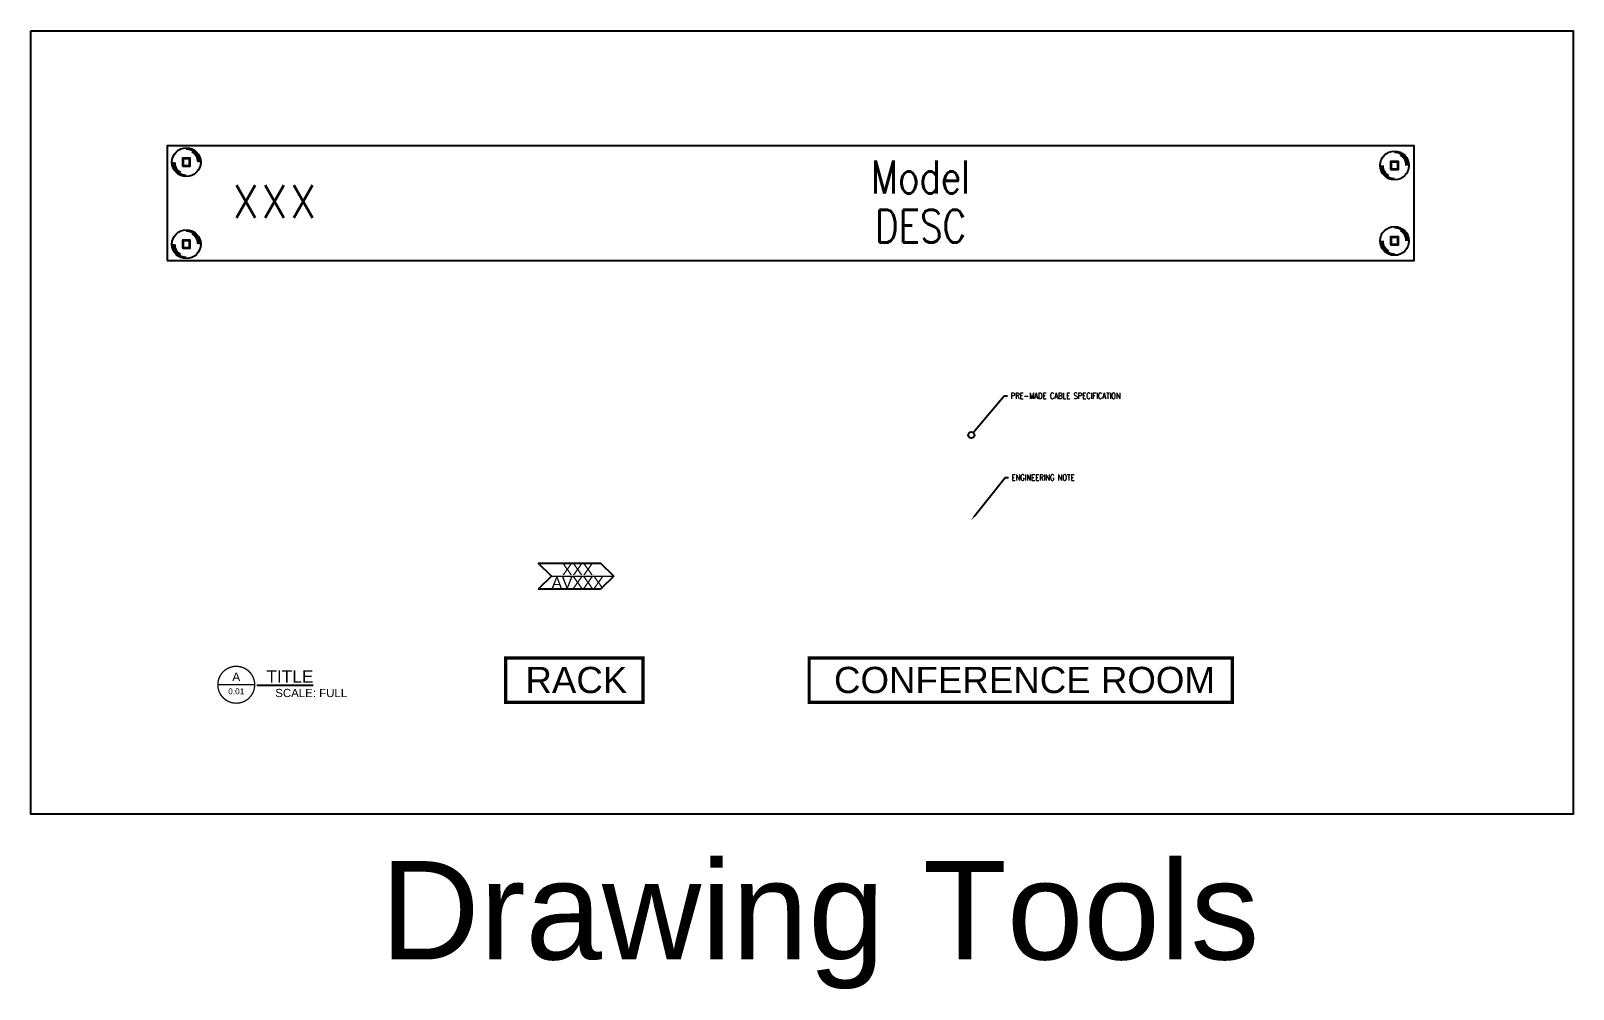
# Model space of a CAD drawing. Header units: inches. Extents: x -284 to 763, y -243 to 242.
# Drawn here: x -32.45 to -8.95, y 95.05 to 109.66 of the extents above; entities that cross this region are included whole.
import ezdxf
from ezdxf import colors
from ezdxf.entities.mleader import LeaderData, LeaderLine
from ezdxf.enums import TextEntityAlignment as Align
from ezdxf.math import Vec2, Vec3

# ---------------------------------------------------------------- set-up
doc = ezdxf.new("R2010")
doc.units = ezdxf.units.IN
doc.header["$MEASUREMENT"] = 0
doc.linetypes.add('CENTERX2', pattern=[4, 2.5, -0.5, 0.5, -0.5])
doc.layers.add('LEGEND', color=7, linetype='Continuous')
doc.layers.add('TEXT', color=4, linetype='Continuous')
doc.layers.add('LOCATION OUTLINES', color=252, linetype='CENTERX2', lineweight=25)
doc.styles.add('ROMANS', font='romans.shx', dxfattribs={"width": 0.8})
doc.styles.get("Standard").update_dxf_attribs({"font": 'arial.ttf'})

msp = doc.modelspace()

# ---------------------------------------------------------------- texts
at = {"insert": (-20.429, 97.006), "char_height": 1.5, "attachment_point": 2}
msp.add_mtext_dynamic_manual_height_columns('Drawing Tools', width=19.5, gutter_width=1, heights=[0], dxfattribs=at)
at = {"layer": 'LEGEND'}
for tag, p in [('XXX', (-24.119, 101.447)), ('AVXXX', (-24.119, 101.247))]:
    msp.add_attdef(tag, text='', height=0.17, dxfattribs=at).set_placement(p, align=Align.MIDDLE_CENTER)
at = {"layer": 'LOCATION OUTLINES', "char_height": 0.4, "attachment_point": 5}
for s, width, insert in [('RACK', 3.10539, (-24.138, 99.762)), ('CONFERENCE ROOM', 6.52128, (-17.31, 99.762))]:
    msp.add_mtext_dynamic_manual_height_columns(s, width=width, gutter_width=1, heights=[0], dxfattribs=dict(at, insert=insert))

# ---------------------------------------------------------------- blocks, each defined once
blk = doc.blocks.new('SCREW-SQR')
for points in [[(-0.06, -0.06), (0.06, -0.06), (0.06, 0.06), (-0.06, 0.06)], [(-0.05, -0.05), (0.05, -0.05), (0.05, 0.05), (-0.05, 0.05)]]:
    blk.add_lwpolyline(points, close=True)
blk.add_circle((0, 0), 0.219)
for radius, start, end in [(0.199, 180, 270), (0.179, 180, 240), (0.199, 0, 90), (0.179, 0, 60)]:
    blk.add_arc((0, 0), radius, start, end)
blk = doc.blocks.new('1 RU')
blk.add_lwpolyline([(0, 0), (19, 0), (19, 1.75), (0, 1.75), (0, 0)], close=True)
for p in [(0.291, 1.5), (18.7, 1.45), (18.7, 0.3), (0.291, 0.25)]:
    blk.add_blockref('SCREW-SQR', p)
at = {"color": 7, "style": 'ROMANS', "width": 0.8}
for tag, p in [('MODEL', (11.479, 1.025)), ('DESC', (11.479, 0.275))]:
    blk.add_attdef(tag, text='', height=0.5, dxfattribs=at).set_placement(p, align=Align.CENTER)
at = {"color": 1, "style": 'ROMANS', "width": 0.8}
blk.add_attdef('DEVICE', text='', height=0.75, dxfattribs=at).set_placement((0.979, 1.4), align=Align.TOP_LEFT)
blk = doc.blocks.new('RU Device Block')
blk.add_blockref('1 RU', (0, -1.75)).add_auto_attribs({'DEVICE': 'xxx', 'MODEL': 'Model', 'DESC': 'DESC'})
blk = doc.blocks.new('Title Marker')
at = {"const_width": 0.02}
blk.add_lwpolyline([(-0.281, 0, 1), (0.281, 0, 1)], format="xyb", close=True, dxfattribs=at)
blk.add_lwpolyline([(-0.281, 0), (0.281, 0)], dxfattribs=at)
at = {"layer": 'TEXT'}
blk.add_attdef('DETAIL', text='', height=0.13, dxfattribs=at).set_placement((0, 0.056), align=Align.CENTER)
for tag, p, height in [('%%UTITLE', (0.313, 0.031), 0.188), ('SCALE', (0.594, -0.188), 0.125)]:
    blk.add_attdef(tag, p, '', height=height, dxfattribs=at)
blk.add_attdef('DRAWING', text='', height=0.09, dxfattribs=at).set_placement((0, -0.1), align=Align.MIDDLE_CENTER)
blk = doc.blocks.new('_DotBlank')
at = {"color": 0, "linetype": 'ByBlock', "lineweight": -2}
blk.add_line((-0.5, 0), (-1, 0), dxfattribs=at)
blk.add_circle((0, 0), 0.5, dxfattribs=at)

# ---------------------------------------------------------------- linework, layer by layer
msp.add_lwpolyline([(-32.45, 109.656), (-8.95, 109.656), (-8.95, 97.72), (-32.45, 97.72)], close=True)
at = {"layer": 'LEGEND'}
for p, q in [((-24.519, 101.347), (-24.719, 101.547)), ((-24.719, 101.547), (-23.769, 101.547)), ((-23.569, 101.347), (-23.769, 101.547)), ((-24.519, 101.347), (-24.719, 101.147)), ((-23.569, 101.347), (-23.769, 101.147)), ((-23.769, 101.147), (-24.719, 101.147))]:
    msp.add_line(p, q, dxfattribs=at)
at = {"layer": 'LEGEND', "lineweight": 5, "ltscale": 0.02}
msp.add_line((-24.519, 101.347), (-23.569, 101.347), dxfattribs=at)
at = {"layer": 'LOCATION OUTLINES', "const_width": 0.05}
for points in [[(-25.214, 100.101), (-23.124, 100.101), (-23.124, 99.422), (-25.214, 99.422)], [(-20.591, 100.101), (-14.141, 100.101), (-14.141, 99.422), (-20.591, 99.422)]]:
    msp.add_lwpolyline(points, close=True, dxfattribs=at)

# ---------------------------------------------------------------- block references
msp.add_blockref('RU Device Block', (-30.372, 107.905))
msp.add_blockref('Title Marker', (-29.32, 99.692)).add_auto_attribs({'DETAIL': 'A', 'DRAWING': '0.01', '%%UTITLE': '%%u  TITLE', 'SCALE': 'SCALE: FULL'})

msp.set_redraw_order([(e.dxf.handle, doc.entitydb.next_handle()) for e in msp.query("TEXT MTEXT ATTDEF DIMENSION ARC_DIMENSION")])  # texts and dimensions are drawn at this point

# ---------------------------------------------------------------- leaders
at = {"layer": 'TEXT'}
ml = msp.add_multileader_mtext('Standard', dxfattribs=at)
ml.set_content('PRE-MADE CABLE SPECIFICATION', color=256, style='ROMANS')
ml.set_leader_properties()
ml.set_arrow_properties(name='DOTBLANK')
ml.build(insert=Vec2(0, 0))
ml.multileader.update_dxf_attribs({"dogleg_length": 0.05, "arrow_head_size": 0.094})
ctx = ml.context
ctx.base_point, ctx.char_height, ctx.arrow_head_size, ctx.landing_gap_size, ctx.plane_origin = Vec3(-17.569, 104.095), 0.094, 0.094, 0.05, Vec3(-18.121, 103.497)
notes = []
notes.append((ctx, [(0, (1, 1, 0), (-17.619, 104.095), (1, 0), 0.05, [(0, [(-18.121, 103.497)], 0, [])])]))
ctx.mtext.insert, ctx.mtext.flow_direction = Vec3(-17.519, 104.142), 5
ml = msp.add_multileader_mtext('Standard', dxfattribs=at)
ml.set_content('ENGINEERING NOTE', color=256, style='ROMANS')
ml.set_leader_properties()
ml.build(insert=Vec2(0, 0))
ml.multileader.update_dxf_attribs({"dogleg_length": 0.05, "arrow_head_size": 0.094})
ctx = ml.context
ctx.base_point, ctx.char_height, ctx.arrow_head_size, ctx.landing_gap_size, ctx.plane_origin = Vec3(-17.555, 102.85), 0.094, 0.094, 0.05, Vec3(-17.888, 102.242)
notes.append((ctx, [(0, (1, 1, 0), (-17.605, 102.85), (1, 0), 0.05, [(0, [(-18.12, 102.202)], 0, [])])]))
ctx.mtext.insert, ctx.mtext.flow_direction = Vec3(-17.505, 102.897), 5
for ctx, leaders in notes:
    for number, flags, end, landing, length, lines in leaders:
        leader = LeaderData()
        leader.index, (leader.has_last_leader_line, leader.has_dogleg_vector, leader.attachment_direction) = number, flags
        leader.last_leader_point, leader.dogleg_vector, leader.dogleg_length = Vec3(end), Vec3(landing), length
        for number, points, colour, breaks in lines:
            line = LeaderLine()
            line.index, line.vertices, line.color, line.breaks = number, Vec3.list(points), colors.encode_raw_color(colour), breaks
            leader.lines.append(line)
        ctx.leaders.append(leader)

doc.saveas('drawing.dxf')
